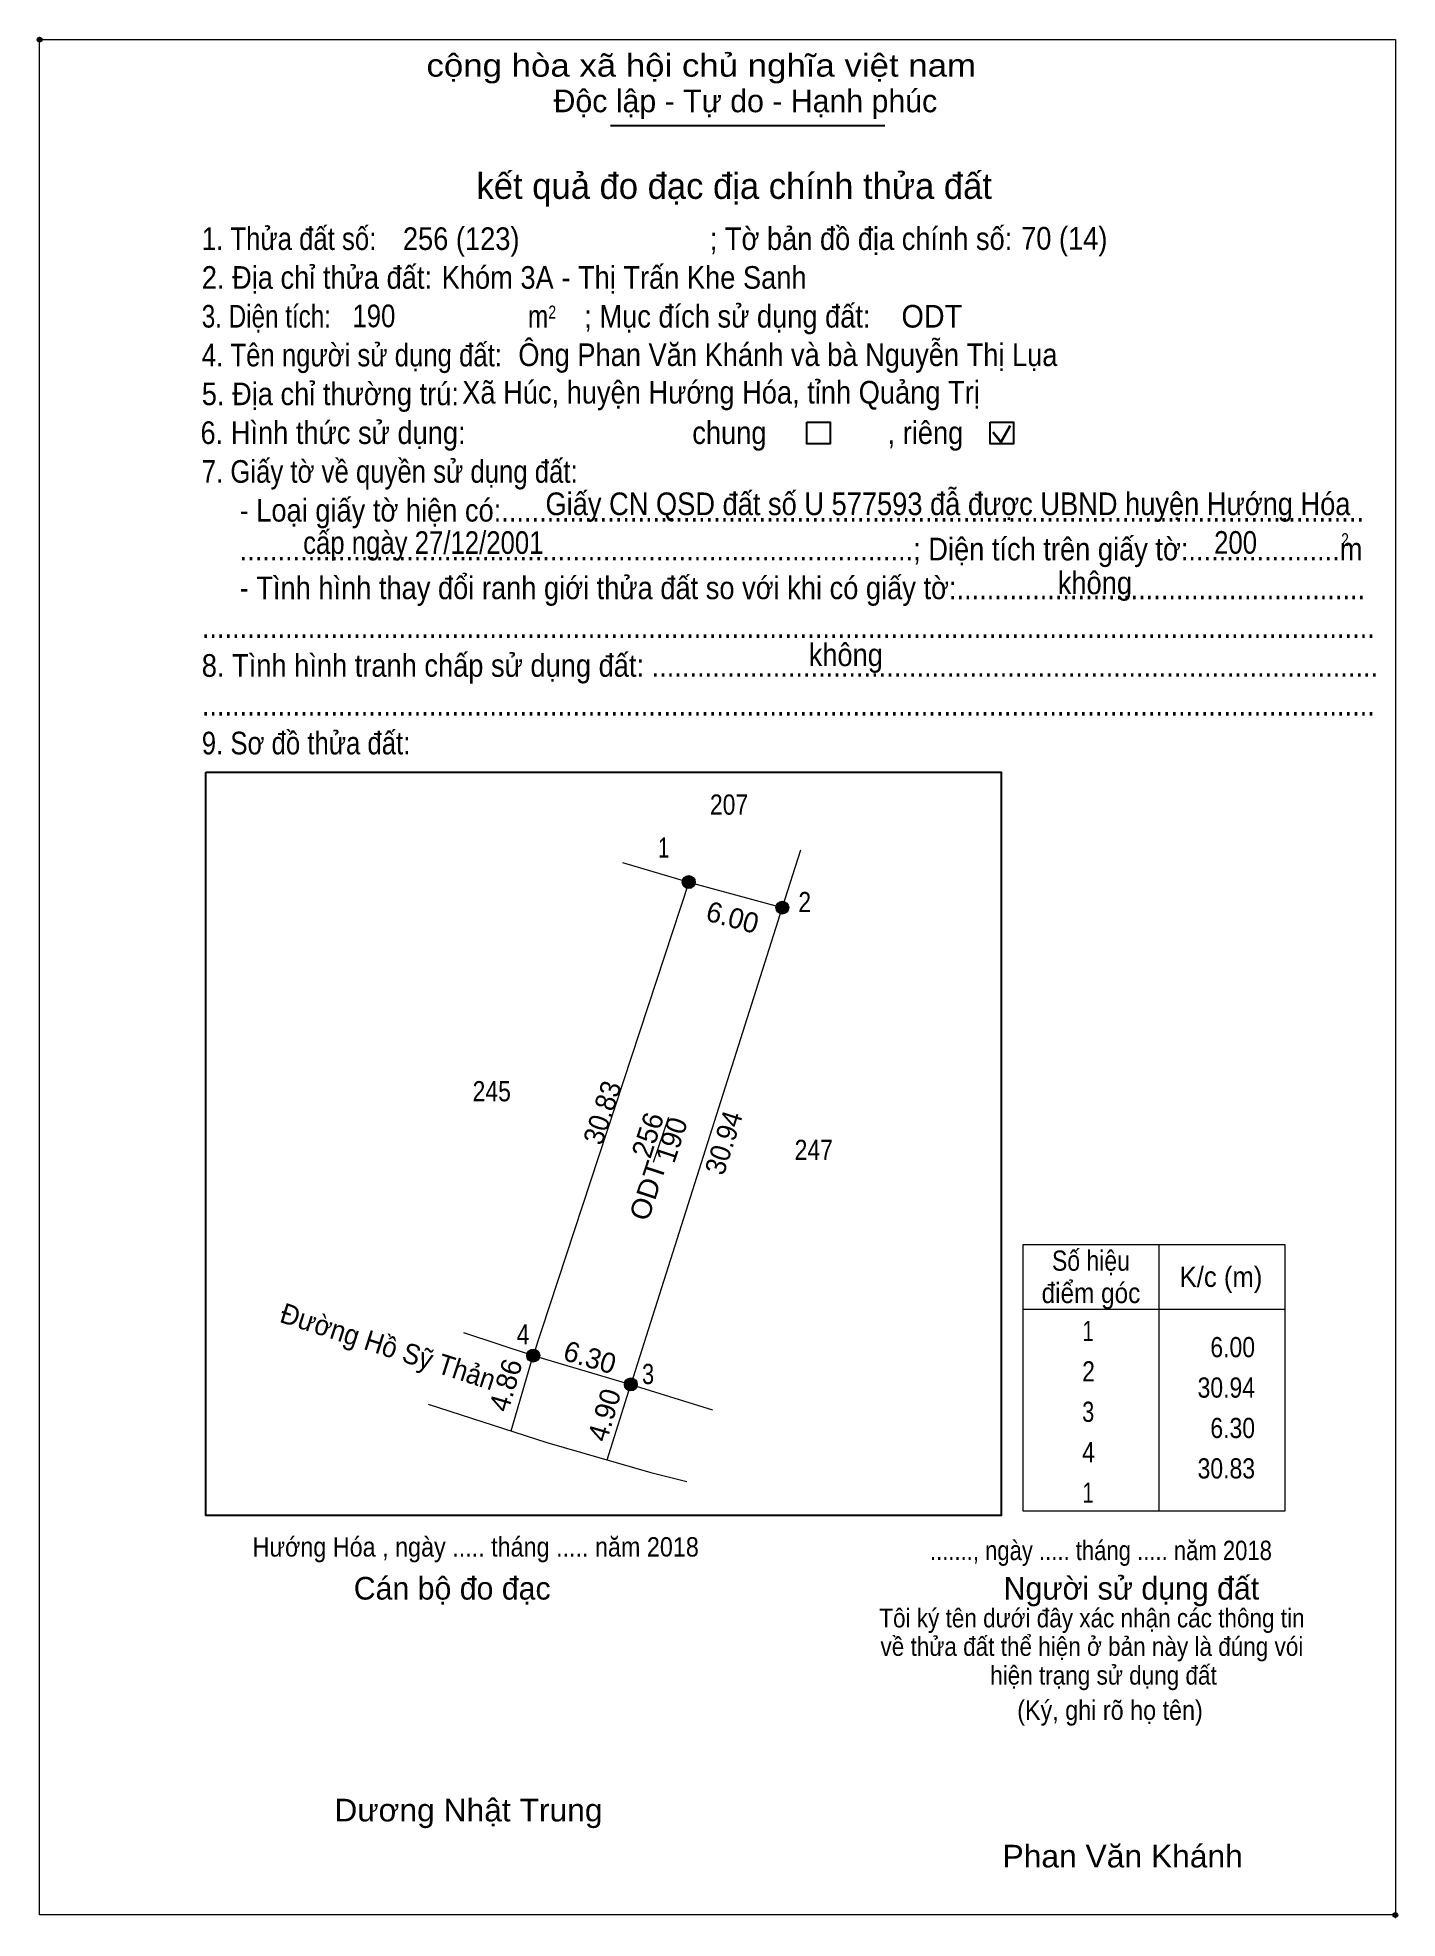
# Model space of a CAD drawing. Header units: metres. Extents: x 552223 to 552629, y 1839349 to 1839636.
# Drawn here: x 552544.6 to 552628.7, y 1839348.6 to 1839464.9 of the extents above; entities that cross this region are included whole.
import ezdxf
from ezdxf.enums import TextEntityAlignment as Align

# ---------------------------------------------------------------- set-up
doc = ezdxf.new("R2010")
doc.units = ezdxf.units.M
doc.header["$LTSCALE"] = 0.5
doc.header["$PDMODE"] = 32
doc.header["$PDSIZE"] = 0.25
doc.linetypes.add('MEDIUM_DASHED', pattern=[4.5, 3, -1.5])
for name, color, linetype, lineweight in [('1', 7, 'MEDIUM_DASHED', 13), ('10', 7, 'Continuous', 13), ('23', 7, 'Continuous', 13), ('6', 7, 'Continuous', 13), ('63', 7, 'Continuous', 13), ('7', 7, 'Continuous', 25)]:
    doc.layers.add(name, color=color, linetype=linetype, lineweight=lineweight)

msp = doc.modelspace()

# ---------------------------------------------------------------- texts
at = {"layer": '1'}
for s, height, width, p in [('Hướng Hóa , ngày ..... tháng ..... năm 2018', 1.2, 0.9, (552557.87, 1839370.97)), ('Dương Nhật Trung', 1.4, 1.05, (552562.93, 1839354.59)), ('Phan Văn Khánh', 1.4, 1.05, (552604.26, 1839351.74))]:
    msp.add_text(s, height=height, dxfattribs=dict(at, width=width)).set_placement(p)
at = {"layer": '6'}
for s, width, p in [('ODT', 0.95, (552598.01, 1839446.99)), ('Ông Phan Văn Khánh và bà Nguyễn Thị Lụa', 0.9, (552574.31, 1839444.61))]:
    msp.add_text(s, height=1.4, dxfattribs=dict(at, width=width)).set_placement(p)
at = {"layer": '63'}
for s, width, p in [('207', 0.85, (552588.53, 1839416.86)), (' 1', 0.75, (552583.65, 1839414.2)), (' 2', 0.85, (552592.42, 1839410.83)), ('245', 0.85, (552573.85, 1839399.13)), ('247', 0.85, (552593.77, 1839395.5)), (' 4', 0.85, (552575, 1839384.09)), ('6.00', 0.85, (552619.88, 1839383.3)), (' 3', 0.8, (552582.71, 1839381.64)), ('30.94', 0.85, (552619.88, 1839380.8)), ('6.30', 0.85, (552619.88, 1839378.3)), ('30.83', 0.85, (552619.88, 1839375.8))]:
    msp.add_text(s, height=1.25, dxfattribs=dict(at, width=width)).set_placement(p, align=Align.RIGHT)
for s, rotation, p in [('6.00', 344.737, (552587.4005, 1839409.9051)), ('256', 71.818, (552582.9068, 1839396.85)), ('190', 71.818, (552584.3785, 1839396.555)), ('6.30', 343.58, (552578.5633, 1839382.6911)), ('4.86', 73.617, (552574.1265, 1839381.3987)), ('4.90', 73.617, (552580.228, 1839379.5537))]:
    msp.add_text(s, height=1.25, rotation=rotation, dxfattribs=at).set_placement(p, align=Align.CENTER)
for s, rotation, width, p in [('30.83', 71.818, 0.95, (552580.0991, 1839398.235)), ('30.94', 72.373, 0.95, (552587.6087, 1839396.3757)), ('ODT', 71.818, 1.05, (552582.9097, 1839393.405)), ('Đường Hồ Sỹ Thản', 342.105, 0.95, (552566.063, 1839383.3704))]:
    msp.add_text(s, height=1.25, rotation=rotation, dxfattribs=dict(at, width=width)).set_placement(p, align=Align.CENTER)
for s, width, p in [('Số hiệu', 0.85, (552609.73, 1839388.65)), ('điểm góc', 0.9, (552609.73, 1839386.65)), ('K/c (m)', 0.95, (552617.775, 1839387.65)), (' 1', 0.75, (552609.38, 1839384.3)), (' 2', 0.85, (552609.385, 1839381.8)), (' 3', 0.8, (552609.375, 1839379.3)), (' 4', 0.85, (552609.38, 1839376.8)), (' 1', 0.75, (552609.38, 1839374.3))]:
    msp.add_text(s, height=1.25, dxfattribs=dict(at, width=width)).set_placement(p, align=Align.CENTER)
at = {"layer": '7'}
for s, height, width, p in [('cộng hòa xã hội chủ nghĩa việt nam', 1.4, 1.15, (552568.63, 1839462.51)), ('1. Thửa đất số:', 1.4, 0.85, (552554.73, 1839451.79)), ('256 (123)', 1.4, 0.9, (552567.17, 1839451.79)), ('; Tờ bản đồ địa chính số:', 1.4, 0.9, (552586.15, 1839451.79)), ('70 (14)', 1.4, 0.9, (552605.41, 1839451.81)), ('2. Địa chỉ thửa đất:', 1.4, 0.9, (552554.73, 1839449.39)), ('Khóm 3A - Thị Trấn Khe Sanh', 1.4, 0.9, (552569.57, 1839449.39)), ('3. Diện tích:', 1.4, 0.8, (552554.73, 1839446.99)), ('190', 1.4, 0.85, (552564.05, 1839447.01)), ('2', 0.7999, 0.8, (552576.17, 1839447.55)), ('; Mục đích sử dụng đất:', 1.4, 0.9, (552578.39, 1839446.99)), ('m', 1.4, 0.8, (552574.91, 1839446.99)), ('4. Tên người sử dụng đất:', 1.4, 0.85, (552554.73, 1839444.59)), ('5. Địa chỉ thường trú:', 1.4, 0.9, (552554.73, 1839442.19)), ('Xã Húc, huyện Hướng Hóa, tỉnh Quảng Trị', 1.4, 0.9, (552570.84, 1839442.29)), ('6. Hình thức sử dụng:', 1.4, 0.9, (552554.65, 1839439.79)), ('chung                , riêng', 1.4, 0.9, (552585.07, 1839439.79)), ('7. Giấy tờ về quyền sử dụng đất:', 1.4, 0.85, (552554.73, 1839437.39)), ('Giấy CN QSD đất số U 577593 đẫ được UBND huyện Hướng Hóa', 1.4, 0.9, (552575.99, 1839435.39)), ('     - Loại giấy tờ hiện có:..................................................................................................................', 1.4, 0.9, (552554.73, 1839434.99)), ('cấp ngày 27/12/2001', 1.4, 0.85, (552561, 1839432.99)), ('200', 1.4, 0.85, (552617.35, 1839433)), ('     .........................................................................................; Diện tích trên giấy tờ:....................m', 1.4, 0.9, (552554.73, 1839432.59)), ('2', 0.7999, 0.8, (552625.21, 1839433.47)), ('     - Tình hình thay đổi ranh giới thửa đất so với khi có giấy tờ:......................................................', 1.4, 0.9, (552554.73, 1839430.19)), ('không', 1.4, 0.9, (552607.68, 1839430.5)), ('...........................................................................................................................................................', 1.4, 0.9, (552554.73, 1839427.79)), ('không', 1.4, 0.9, (552592.27, 1839426.05)), ('8. Tình hình tranh chấp sử dụng đất: ................................................................................................', 1.4, 0.9, (552554.73, 1839425.39)), ('...........................................................................................................................................................', 1.4, 0.9, (552554.73, 1839422.99)), ('9. Sơ đồ thửa đất:', 1.4, 0.85, (552554.73, 1839420.59)), ('......., ngày ..... tháng ..... năm 2018', 1.2, 0.85, (552599.77, 1839370.75)), ('(Ký, ghi rõ họ tên)', 1.2, 0.9, (552605.17, 1839360.87))]:
    msp.add_text(s, height=height, dxfattribs=dict(at, width=width)).set_placement(p)
for s, p in [('Độc lập - Tự do - Hạnh phúc', (552576.49, 1839460.31)), ('Cán bộ đo đạc', (552564.13, 1839368.31)), ('Người sử dụng đất', (552604.33, 1839368.31))]:
    msp.add_text(s, height=1.4, dxfattribs=at).set_placement(p)
for s, height, p in [('kết quả đo đạc địa chính thửa đất', 1.6, (552587.665, 1839454.95)), ('.', 0.4001, (552628.5637, 1839348.59))]:
    msp.add_text(s, height=height, dxfattribs=at).set_placement(p, align=Align.CENTER)
at = {"layer": '7', "width": 0.9}
for s, p in [('Tôi ký tên dưới đây xác nhận các thông tin', (552609.79, 1839366.59)), ('về thửa đất thể hiện ở bản này là đúng vói', (552609.79, 1839364.83)), ('hiện trạng sử dụng đất', (552610.505, 1839363.05))]:
    msp.add_text(s, height=1.157, dxfattribs=at).set_placement(p, align=Align.CENTER)

# ---------------------------------------------------------------- hatches: boundary and pattern name
at = {"layer": '63'}
for points in [[(552585.25, 1839412.69, 1), (552584.45, 1839412.69, 1)], [(552591.04, 1839411.11, 1), (552590.24, 1839411.11, 1)], [(552575.63, 1839383.4, 1), (552574.83, 1839383.4, 1)], [(552581.67, 1839381.62, 1), (552580.87, 1839381.62, 1)]]:
    msp.add_hatch(color=256, dxfattribs=at).paths.add_polyline_path(points)

# ---------------------------------------------------------------- linework, layer by layer
at = {"layer": '10'}
for p, q in [((552591.77, 1839414.67), (552590.64, 1839411.11)), ((552580.76, 1839413.9), (552584.85, 1839412.69)), ((552584.85, 1839412.69), (552575.23, 1839383.4)), ((552584.85, 1839412.69), (552590.64, 1839411.11)), ((552590.64, 1839411.11), (552581.27, 1839381.62))]:
    msp.add_line(p, q, dxfattribs=at)
at = {"layer": '23'}
for p, q in [((552570.92, 1839384.84), (552575.23, 1839383.4)), ((552575.23, 1839383.4), (552581.27, 1839381.62)), ((552581.27, 1839381.62), (552586.32, 1839380.04)), ((552568.73, 1839380.4), (552576.07, 1839378.03))]:
    msp.add_line(p, q, dxfattribs=at)
msp.add_lwpolyline([(552576.07, 1839378.03), (552582.5, 1839376.17), (552584.74, 1839375.62)], dxfattribs=at)
at = {"layer": '63'}
for p, q in [((552583.6, 1839398.13), (552582.65, 1839395.34)), ((552613.93, 1839390.27), (552613.93, 1839373.77)), ((552613.93, 1839390.27), (552613.93, 1839373.77)), ((552605.53, 1839386.27), (552621.73, 1839386.27)), ((552573.86, 1839378.74), (552575.23, 1839383.4)), ((552579.8, 1839376.95), (552581.27, 1839381.62))]:
    msp.add_line(p, q, dxfattribs=at)
msp.add_lwpolyline([(552605.53, 1839390.27), (552621.73, 1839390.27), (552621.73, 1839373.77), (552605.53, 1839373.77)], close=True, dxfattribs=at)
for centre in [(552584.85, 1839412.69), (552590.64, 1839411.11), (552575.23, 1839383.4), (552581.27, 1839381.62)]:
    msp.add_circle(centre, 0.4, dxfattribs=at)
at = {"layer": '7'}
msp.add_line((552580.02, 1839459.48), (552596.98, 1839459.48), dxfattribs=at)
at = {"layer": '7', "lineweight": 35}
for p, q in [((552603.67, 1839440.52), (552604.15, 1839439.9)), ((552604.15, 1839439.9), (552604.73, 1839440.94))]:
    msp.add_line(p, q, dxfattribs=at)
at = {"layer": '7', "lineweight": 13}
msp.add_lwpolyline([(552544.7, 1839464.8), (552628.56, 1839464.8), (552628.56, 1839348.8), (552544.7, 1839348.8)], close=True, dxfattribs=at)
at = {"layer": '7'}
for points in [[(552592.15, 1839441.14), (552593.6, 1839441.14), (552593.6, 1839439.79), (552592.15, 1839439.79)], [(552603.49, 1839441.14), (552604.93, 1839441.14), (552604.93, 1839439.79), (552603.49, 1839439.79)], [(552554.98, 1839419.48), (552604.18, 1839419.48), (552604.18, 1839373.52), (552554.98, 1839373.52)]]:
    msp.add_lwpolyline(points, close=True, dxfattribs=at)
for p in [(552544.7, 1839464.8), (552628.56, 1839348.8)]:
    msp.add_point(p, dxfattribs=at)

msp.set_redraw_order([(e.dxf.handle, doc.entitydb.next_handle()) for e in msp.query("TEXT MTEXT ATTDEF DIMENSION ARC_DIMENSION")])  # texts and dimensions are drawn at this point

doc.saveas('drawing.dxf')
